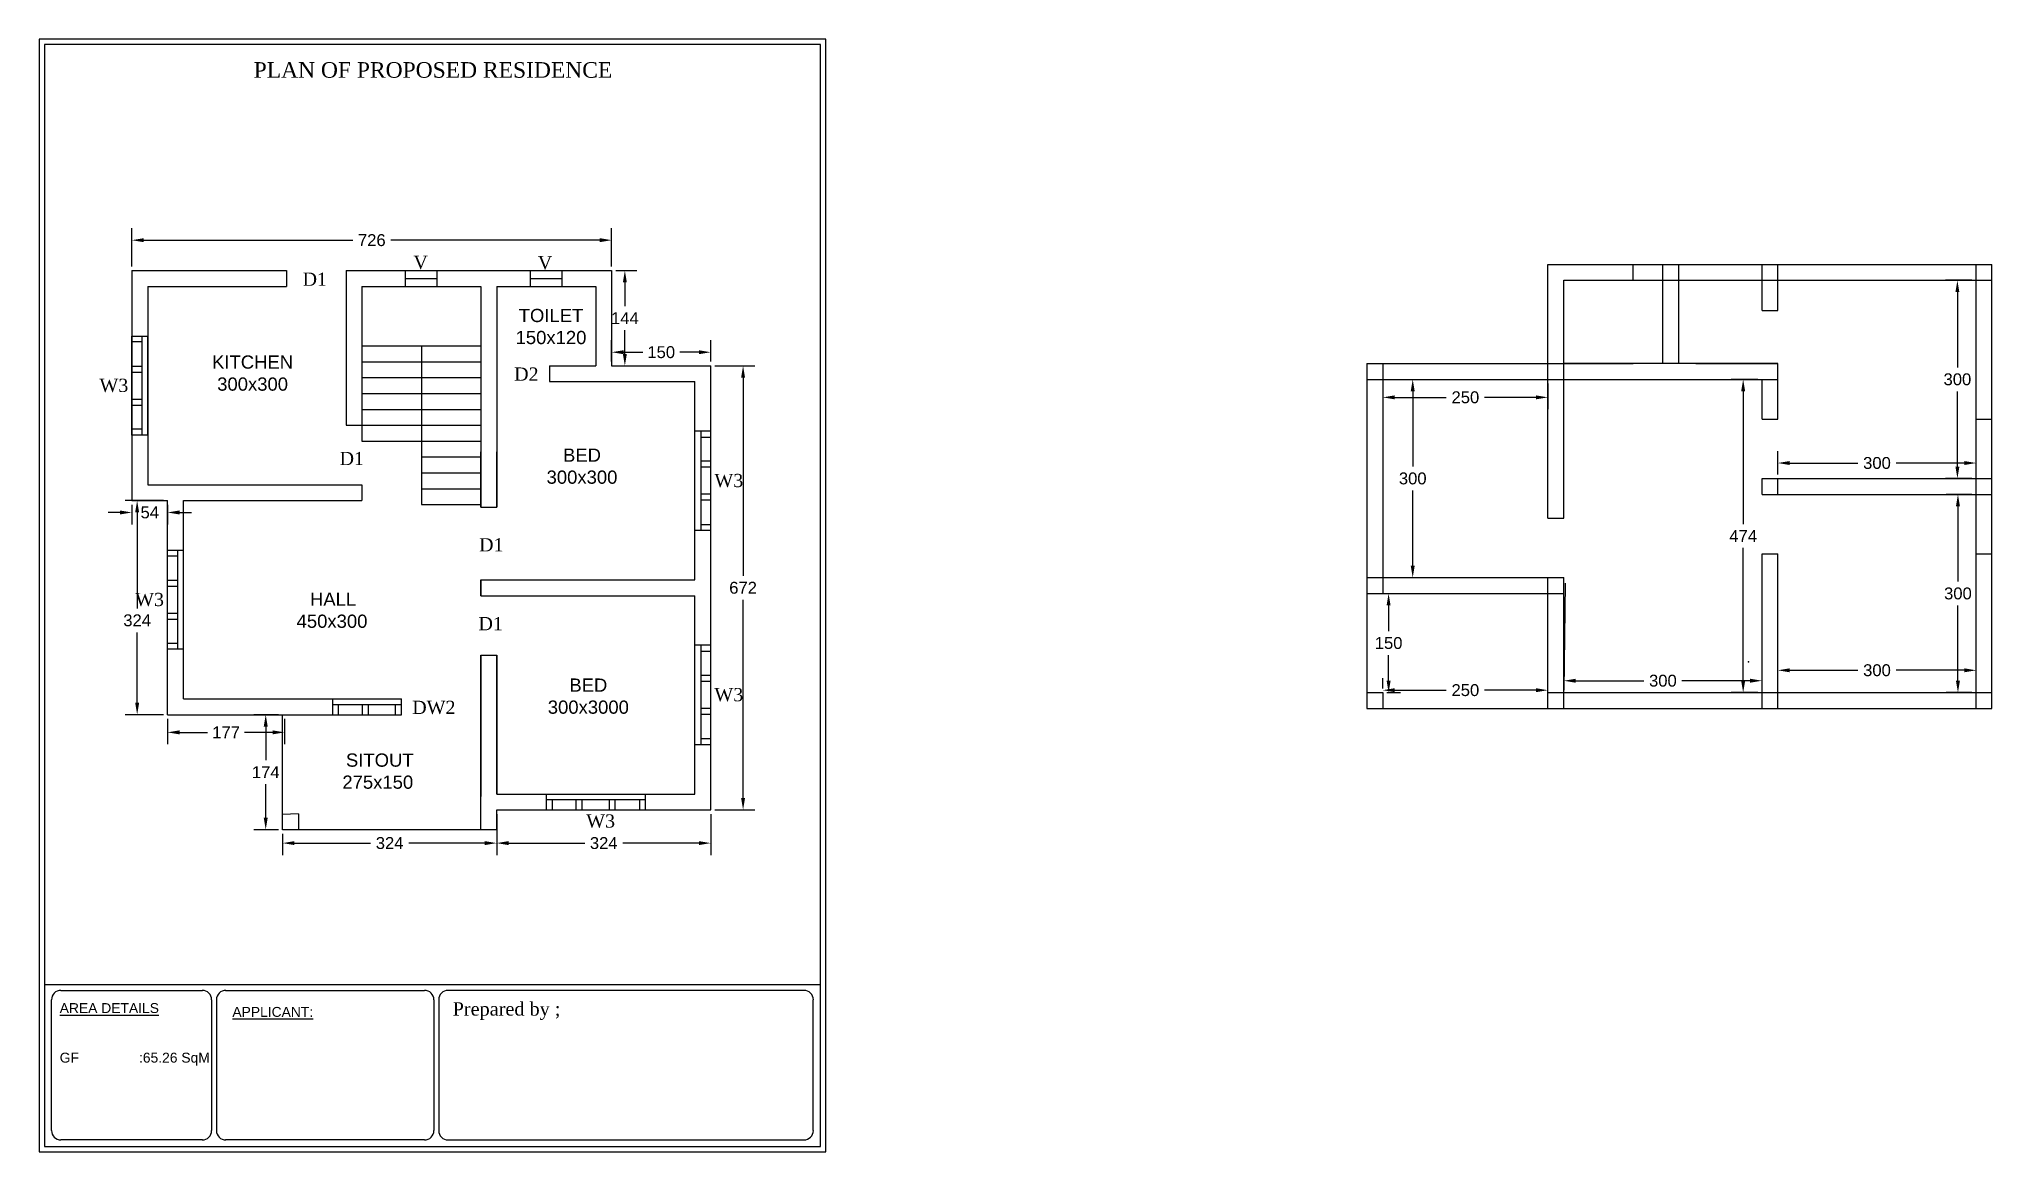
# Model space of a CAD drawing. Header units: inches. Extents: x -2903 to 3367, y -161 to 1064.
# Drawn here: x -786.07 to -756.52, y 618.01 to 634.85 of the extents above; entities that cross this region are included whole.
import ezdxf

# ---------------------------------------------------------------- set-up
doc = ezdxf.new("R2010")
doc.units = ezdxf.units.IN
doc.header["$MEASUREMENT"] = 0
doc.layers.add('--plan', color=7, linetype='Continuous')
doc.layers.add('PLAN', color=10, linetype='Continuous')
doc.styles.add('Notes', font='arial.ttf', dxfattribs={"height": 3})
doc.styles.add('SA', font='times.ttf')
doc.styles.get("Standard").update_dxf_attribs({"font": 'arial.ttf'})
doc.dimstyles.get("Standard").update_dxf_attribs({"dimtxt": 0.18, "dimasz": 0.18, "dimexe": 0.18, "dimexo": 0.0625, "dimgap": 0.09, "dimtad": 0, "dimtih": 1, "dimtoh": 1, "dimdec": 0, "dimlfac": 100, "dimzin": 0, "dimdsep": 46, "dimtxsty": 'Standard', "dimcen": 0.09, "dimadec": 0, "dimazin": 0, "dimtfac": 1, "dimtdec": 0, "dimtofl": 0, "dimtmove": 0, "dimatfit": 3, "dimfxl": 1, "dimtolj": 1, "dimtzin": 0, "dimarcsym": 0})

msp = doc.modelspace()

# ---------------------------------------------------------------- texts
at = {"layer": '--plan', "ltscale": 0.1, "style": 'SA'}
for s, insert, char_height, width, attachment_point in [('\\A1;                                 PLAN OF PROPOSED RESIDENCE   ', (-785.757, 634.498), 0.23556, 14.73719, 1), ('{\\fTimes New Roman|b0|i0|c0|p18;W3}', (-784.719, 629.708), 0.2, 0.23555, 3)]:
    msp.add_mtext(s, dxfattribs=dict(at, insert=insert, char_height=char_height, width=width, attachment_point=attachment_point))
at = {"layer": '--plan', "lineweight": -2, "ltscale": 0.1, "char_height": 0.2, "width": 0.23555, "style": 'SA'}
for s, insert, attachment_point in [('{\\fTimes New Roman|b0|i0|c0|p18;V}', (-780.404, 631.57), 1), ('{\\fTimes New Roman|b0|i0|c0|p18;V}', (-778.521, 631.564), 1), ('{\\fTimes New Roman|b0|i0|c0|p18;W3}', (-775.849, 628.268), 1), ('{\\fTimes New Roman|b0|i0|c0|p18;W3}', (-784.179, 626.468), 3), ('{\\fTimes New Roman|b0|i0|c0|p18;W3}', (-775.849, 625.028), 1), ('{\\fTimes New Roman|b0|i0|c0|p18;W3}', (-777.789, 623.116), 1)]:
    msp.add_mtext(s, dxfattribs=dict(at, insert=insert, attachment_point=attachment_point))
at = {"lineweight": -2, "char_height": 0.2, "width": 2.56504, "attachment_point": 1, "style": 'Notes'}
for s, insert in [('\\pxqc;{\\fTimes New Roman|b0|i0|c0|p18;D1}', (-783.179, 631.314)), ('\\pxqc;{\\fTimes New Roman|b0|i0|c0|p18;D2}', (-779.977, 629.878)), ('\\pxqc;{\\fTimes New Roman|b0|i0|c0|p18;D1}', (-782.619, 628.601)), ('\\pxqc;{\\fTimes New Roman|b0|i0|c0|p18;D1}', (-780.508, 627.295)), ('\\pxqc;{\\fTimes New Roman|b0|i0|c0|p18;D1}', (-780.517, 626.102)), ('\\pxqc;{\\fTimes New Roman|b0|i0|c0|p18;DW2}', (-781.377, 624.835))]:
    msp.add_mtext(s, dxfattribs=dict(at, insert=insert))
at = {"lineweight": -2, "char_height": 0.2, "attachment_point": 1}
for s, insert in [('\\pxqc;TOILET\\P150x120', (-779.121, 630.765)), ('\\pxqc;KITCHEN\\P300x300', (-783.637, 630.06)), ('\\pxqc;BED\\P300x300', (-778.652, 628.652)), ('      HALL\\P\\pxqc;450x300', (-782.435, 626.472)), ('\\pxqc;BED\\P300x3000', (-778.556, 625.172)), ('\\pxqc;SITOUT\\P\\pq*;   275x150', (-781.712, 624.037))]:
    msp.add_mtext_dynamic_manual_height_columns(s, width=1.59803, gutter_width=1, heights=[0], dxfattribs=dict(at, insert=insert))
at = {"insert": (-779.81, 620.274), "char_height": 0.20249, "width": 4.70043, "attachment_point": 1}
msp.add_mtext('{\\fTimes New Roman|b0|i0|c0|p18;Prepared by ;}', dxfattribs=at)
msp.add_mtext('{\\fTimes New Roman|b0|i0|c0|p18;Prepared by ;}', dxfattribs=at)
at = {"layer": 'PLAN', "color": 0, "char_height": 0.14999, "attachment_point": 1}
for s, insert, width in [('\\pxt4.6154;{\\LAREA DETAILS}\\P\\P\\P\\ptz;GF ^I^I:65.26 SqM\\P\\pt8;\\P\\P\\ptz;\\P^I', (-785.757, 620.26), 2.45692), ('\\pxt4.6154;{\\LAPPLICANT:}', (-783.144, 620.202), 3.01126), ('\\pxt4.6154;{\\LAPPLICANT:}', (-783.144, 620.202), 3.01126)]:
    msp.add_mtext(s, dxfattribs=dict(at, insert=insert, width=width))

# ---------------------------------------------------------------- blocks, each defined once
blk = doc.blocks.new('*D349')
at = {"color": 0, "lineweight": -2, "transparency": 16777216}
for p, q in [((-784.664, 631.406), (-784.664, 631.984)), ((-777.404, 631.406), (-777.404, 631.984)), ((-784.484, 631.804), (-781.322, 631.804)), ((-777.584, 631.804), (-780.746, 631.804))]:
    blk.add_line(p, q, dxfattribs=at)
at = {"color": 0, "transparency": 16777216}
for points in [[(-784.484, 631.834), (-784.484, 631.774), (-784.664, 631.804)], [(-777.584, 631.834), (-777.584, 631.774), (-777.404, 631.804)]]:
    blk.add_solid(points, dxfattribs=at)
at = {"layer": 'Defpoints', "color": 0, "transparency": 16777216}
for p in [(-777.404, 631.804), (-784.664, 631.344), (-777.404, 631.344)]:
    blk.add_point(p, dxfattribs=at)
at = {"color": 0, "lineweight": -2, "transparency": 16777216, "insert": (-781.034, 631.804), "char_height": 0.18, "attachment_point": 5}
blk.add_mtext('\\A1;726', dxfattribs=at)
blk = doc.blocks.new('*D350')
at = {"color": 0, "lineweight": -2, "transparency": 16777216}
for p, q in [((-777.341, 631.344), (-777.024, 631.344)), ((-777.204, 631.164), (-777.204, 630.804)), ((-777.204, 630.084), (-777.204, 630.443)), ((-777.341, 629.904), (-777.024, 629.904))]:
    blk.add_line(p, q, dxfattribs=at)
at = {"color": 0, "transparency": 16777216}
for points in [[(-777.234, 631.164), (-777.174, 631.164), (-777.204, 631.344)], [(-777.234, 630.084), (-777.174, 630.084), (-777.204, 629.904)]]:
    blk.add_solid(points, dxfattribs=at)
at = {"layer": 'Defpoints', "color": 0, "transparency": 16777216}
for p in [(-777.404, 631.344), (-777.404, 629.904), (-777.204, 629.904)]:
    blk.add_point(p, dxfattribs=at)
at = {"color": 0, "lineweight": -2, "transparency": 16777216, "insert": (-777.204, 630.624), "char_height": 0.18, "attachment_point": 5}
blk.add_mtext('\\A1;144', dxfattribs=at)
blk = doc.blocks.new('*D351')
at = {"color": 0, "lineweight": -2, "transparency": 16777216}
for p, q in [((-777.404, 629.966), (-777.404, 630.289)), ((-777.224, 630.109), (-776.934, 630.109)), ((-776.084, 630.109), (-776.374, 630.109)), ((-775.904, 629.966), (-775.904, 630.289))]:
    blk.add_line(p, q, dxfattribs=at)
at = {"color": 0, "transparency": 16777216}
for points in [[(-777.224, 630.139), (-777.224, 630.079), (-777.404, 630.109)], [(-776.084, 630.139), (-776.084, 630.079), (-775.904, 630.109)]]:
    blk.add_solid(points, dxfattribs=at)
at = {"layer": 'Defpoints', "color": 0, "transparency": 16777216}
for p in [(-775.904, 630.109), (-777.404, 629.904), (-775.904, 629.904)]:
    blk.add_point(p, dxfattribs=at)
at = {"color": 0, "lineweight": -2, "transparency": 16777216, "insert": (-776.654, 630.109), "char_height": 0.18, "attachment_point": 5}
blk.add_mtext('\\A1;150', dxfattribs=at)
blk = doc.blocks.new('*D352')
at = {"color": 0, "lineweight": -2, "transparency": 16777216}
for p, q in [((-775.841, 629.904), (-775.235, 629.904)), ((-775.415, 629.724), (-775.415, 626.725)), ((-775.415, 623.364), (-775.415, 626.362)), ((-775.841, 623.184), (-775.235, 623.184))]:
    blk.add_line(p, q, dxfattribs=at)
at = {"color": 0, "transparency": 16777216}
for points in [[(-775.445, 629.724), (-775.385, 629.724), (-775.415, 629.904)], [(-775.445, 623.364), (-775.385, 623.364), (-775.415, 623.184)]]:
    blk.add_solid(points, dxfattribs=at)
at = {"layer": 'Defpoints', "color": 0, "transparency": 16777216}
for p in [(-775.904, 629.904), (-775.904, 623.184), (-775.415, 623.184)]:
    blk.add_point(p, dxfattribs=at)
at = {"color": 0, "lineweight": -2, "transparency": 16777216, "insert": (-775.415, 626.544), "char_height": 0.18, "attachment_point": 5}
blk.add_mtext('\\A1;672', dxfattribs=at)
blk = doc.blocks.new('*D353')
at = {"color": 0, "lineweight": -2, "transparency": 16777216}
for p, q in [((-779.144, 623.121), (-779.144, 622.501)), ((-775.904, 623.121), (-775.904, 622.501)), ((-778.964, 622.681), (-777.812, 622.681)), ((-776.084, 622.681), (-777.235, 622.681))]:
    blk.add_line(p, q, dxfattribs=at)
at = {"color": 0, "transparency": 16777216}
for points in [[(-778.964, 622.711), (-778.964, 622.651), (-779.144, 622.681)], [(-776.084, 622.711), (-776.084, 622.651), (-775.904, 622.681)]]:
    blk.add_solid(points, dxfattribs=at)
at = {"layer": 'Defpoints', "color": 0, "transparency": 16777216}
for p in [(-779.144, 623.184), (-775.904, 623.184), (-779.144, 622.681)]:
    blk.add_point(p, dxfattribs=at)
at = {"color": 0, "lineweight": -2, "transparency": 16777216, "insert": (-777.524, 622.681), "char_height": 0.18, "attachment_point": 5}
blk.add_mtext('\\A1;324', dxfattribs=at)
blk = doc.blocks.new('*D354')
at = {"color": 0, "lineweight": -2, "transparency": 16777216}
for p, q in [((-782.384, 622.821), (-782.384, 622.501)), ((-779.144, 622.806), (-779.144, 622.501)), ((-782.204, 622.681), (-781.052, 622.681)), ((-779.324, 622.681), (-780.475, 622.681))]:
    blk.add_line(p, q, dxfattribs=at)
at = {"color": 0, "transparency": 16777216}
for points in [[(-782.204, 622.711), (-782.204, 622.651), (-782.384, 622.681)], [(-779.324, 622.711), (-779.324, 622.651), (-779.144, 622.681)]]:
    blk.add_solid(points, dxfattribs=at)
at = {"layer": 'Defpoints', "color": 0, "transparency": 16777216}
for p in [(-782.384, 622.884), (-779.144, 622.869), (-782.384, 622.681)]:
    blk.add_point(p, dxfattribs=at)
at = {"color": 0, "lineweight": -2, "transparency": 16777216, "insert": (-780.764, 622.681), "char_height": 0.18, "attachment_point": 5}
blk.add_mtext('\\A1;324', dxfattribs=at)
blk = doc.blocks.new('*D355')
at = {"color": 0, "lineweight": -2, "transparency": 16777216}
for p, q in [((-782.446, 624.624), (-782.819, 624.624)), ((-782.639, 624.444), (-782.639, 623.934)), ((-782.639, 623.064), (-782.639, 623.573)), ((-782.446, 622.884), (-782.819, 622.884))]:
    blk.add_line(p, q, dxfattribs=at)
at = {"color": 0, "transparency": 16777216}
for points in [[(-782.669, 624.444), (-782.609, 624.444), (-782.639, 624.624)], [(-782.669, 623.064), (-782.609, 623.064), (-782.639, 622.884)]]:
    blk.add_solid(points, dxfattribs=at)
at = {"layer": 'Defpoints', "color": 0, "transparency": 16777216}
for p in [(-782.639, 624.624), (-782.384, 624.624), (-782.384, 622.884)]:
    blk.add_point(p, dxfattribs=at)
at = {"color": 0, "lineweight": -2, "transparency": 16777216, "insert": (-782.639, 623.754), "char_height": 0.18, "attachment_point": 5}
blk.add_mtext('\\A1;174', dxfattribs=at)
blk = doc.blocks.new('*D356')
at = {"color": 0, "lineweight": -2, "transparency": 16777216}
for p, q in [((-784.124, 624.561), (-784.124, 624.177)), ((-782.354, 624.561), (-782.354, 624.177)), ((-783.944, 624.357), (-783.519, 624.357)), ((-782.534, 624.357), (-782.959, 624.357))]:
    blk.add_line(p, q, dxfattribs=at)
at = {"color": 0, "transparency": 16777216}
for points in [[(-783.944, 624.387), (-783.944, 624.327), (-784.124, 624.357)], [(-782.534, 624.387), (-782.534, 624.327), (-782.354, 624.357)]]:
    blk.add_solid(points, dxfattribs=at)
at = {"layer": 'Defpoints', "color": 0, "transparency": 16777216}
for p in [(-784.124, 624.624), (-782.354, 624.624), (-784.124, 624.357)]:
    blk.add_point(p, dxfattribs=at)
at = {"color": 0, "lineweight": -2, "transparency": 16777216, "insert": (-783.239, 624.357), "char_height": 0.18, "attachment_point": 5}
blk.add_mtext('\\A1;177', dxfattribs=at)
blk = doc.blocks.new('*D357')
at = {"color": 0, "lineweight": -2, "transparency": 16777216}
for p, q in [((-784.186, 627.864), (-784.765, 627.864)), ((-784.585, 627.684), (-784.585, 626.233)), ((-784.585, 624.804), (-784.585, 625.869)), ((-784.186, 624.624), (-784.765, 624.624))]:
    blk.add_line(p, q, dxfattribs=at)
at = {"color": 0, "transparency": 16777216}
for points in [[(-784.615, 627.684), (-784.555, 627.684), (-784.585, 627.864)], [(-784.615, 624.804), (-784.555, 624.804), (-784.585, 624.624)]]:
    blk.add_solid(points, dxfattribs=at)
at = {"layer": 'Defpoints', "color": 0, "transparency": 16777216}
for p in [(-784.585, 627.864), (-784.124, 627.864), (-784.124, 624.624)]:
    blk.add_point(p, dxfattribs=at)
at = {"color": 0, "lineweight": -2, "transparency": 16777216, "insert": (-784.585, 626.051), "char_height": 0.18, "attachment_point": 5}
blk.add_mtext('\\A1;324', dxfattribs=at)
blk = doc.blocks.new('*D358')
at = {"color": 0, "lineweight": -2, "transparency": 16777216}
for p, q in [((-784.664, 627.801), (-784.664, 627.504)), ((-784.124, 627.801), (-784.124, 627.504)), ((-784.844, 627.684), (-785.024, 627.684)), ((-783.944, 627.684), (-783.764, 627.684))]:
    blk.add_line(p, q, dxfattribs=at)
at = {"color": 0, "transparency": 16777216}
for points in [[(-784.844, 627.714), (-784.844, 627.654), (-784.664, 627.684)], [(-783.944, 627.714), (-783.944, 627.654), (-784.124, 627.684)]]:
    blk.add_solid(points, dxfattribs=at)
at = {"layer": 'Defpoints', "color": 0, "transparency": 16777216}
for p in [(-784.664, 627.864), (-784.124, 627.864), (-784.664, 627.684)]:
    blk.add_point(p, dxfattribs=at)
at = {"color": 0, "transparency": 16777216, "insert": (-784.394, 627.684), "char_height": 0.18, "attachment_point": 5}
blk.add_mtext('\\A1;54', dxfattribs=at)
blk = doc.blocks.new('*D359')
at = {"color": 0, "lineweight": -2, "transparency": 16777216}
for p, q in [((-762.995, 625.02), (-762.995, 625.318)), ((-762.815, 625.138), (-761.784, 625.138)), ((-760.175, 625.138), (-761.207, 625.138)), ((-759.995, 625.02), (-759.995, 625.318))]:
    blk.add_line(p, q, dxfattribs=at)
at = {"color": 0, "transparency": 16777216}
for points in [[(-762.815, 625.168), (-762.815, 625.108), (-762.995, 625.138)], [(-760.175, 625.168), (-760.175, 625.108), (-759.995, 625.138)]]:
    blk.add_solid(points, dxfattribs=at)
at = {"layer": 'Defpoints', "color": 0, "transparency": 16777216}
for p in [(-759.995, 625.138), (-762.995, 624.958), (-759.995, 624.958)]:
    blk.add_point(p, dxfattribs=at)
at = {"color": 0, "transparency": 16777216, "insert": (-761.495, 625.138), "char_height": 0.18, "attachment_point": 5}
blk.add_mtext('\\A1;300', dxfattribs=at)
blk = doc.blocks.new('*D360')
at = {"color": 0, "lineweight": -2, "transparency": 16777216}
for p, q in [((-760.058, 629.698), (-760.46, 629.698)), ((-760.28, 629.518), (-760.28, 627.508)), ((-760.28, 625.138), (-760.28, 627.148)), ((-760.058, 624.958), (-760.46, 624.958))]:
    blk.add_line(p, q, dxfattribs=at)
at = {"color": 0, "transparency": 16777216}
for points in [[(-760.31, 629.518), (-760.25, 629.518), (-760.28, 629.698)], [(-760.31, 625.138), (-760.25, 625.138), (-760.28, 624.958)]]:
    blk.add_solid(points, dxfattribs=at)
at = {"layer": 'Defpoints', "color": 0, "transparency": 16777216}
for p in [(-760.28, 629.698), (-759.995, 629.698), (-759.995, 624.958)]:
    blk.add_point(p, dxfattribs=at)
at = {"color": 0, "transparency": 16777216, "insert": (-760.28, 627.328), "char_height": 0.18, "attachment_point": 5}
blk.add_mtext('\\A1;474', dxfattribs=at)
blk = doc.blocks.new('*D361')
at = {"color": 0, "lineweight": -2, "transparency": 16777216}
for p, q in [((-759.755, 625.02), (-759.755, 625.476)), ((-756.755, 625.02), (-756.755, 625.476)), ((-759.575, 625.296), (-758.544, 625.296)), ((-756.935, 625.296), (-757.967, 625.296))]:
    blk.add_line(p, q, dxfattribs=at)
at = {"color": 0, "transparency": 16777216}
for points in [[(-759.575, 625.326), (-759.575, 625.266), (-759.755, 625.296)], [(-756.935, 625.326), (-756.935, 625.266), (-756.755, 625.296)]]:
    blk.add_solid(points, dxfattribs=at)
at = {"layer": 'Defpoints', "color": 0, "transparency": 16777216}
for p in [(-759.755, 625.296), (-759.755, 624.958), (-756.755, 624.958)]:
    blk.add_point(p, dxfattribs=at)
at = {"color": 0, "transparency": 16777216, "insert": (-758.255, 625.296), "char_height": 0.18, "attachment_point": 5}
blk.add_mtext('\\A1;300', dxfattribs=at)
blk = doc.blocks.new('*D362')
at = {"color": 0, "lineweight": -2, "transparency": 16777216}
for p, q in [((-756.818, 627.958), (-757.21, 627.958)), ((-757.03, 627.778), (-757.03, 626.64)), ((-757.03, 625.138), (-757.03, 626.276)), ((-756.818, 624.958), (-757.21, 624.958))]:
    blk.add_line(p, q, dxfattribs=at)
at = {"color": 0, "transparency": 16777216}
for points in [[(-757.06, 627.778), (-757, 627.778), (-757.03, 627.958)], [(-757.06, 625.138), (-757, 625.138), (-757.03, 624.958)]]:
    blk.add_solid(points, dxfattribs=at)
at = {"layer": 'Defpoints', "color": 0, "transparency": 16777216}
for p in [(-757.03, 627.958), (-756.755, 627.958), (-756.755, 624.958)]:
    blk.add_point(p, dxfattribs=at)
at = {"color": 0, "transparency": 16777216, "insert": (-757.03, 626.458), "char_height": 0.18, "attachment_point": 5}
blk.add_mtext('\\A1;300', dxfattribs=at)
blk = doc.blocks.new('*D363')
at = {"color": 0, "lineweight": -2, "transparency": 16777216}
for p, q in [((-756.818, 631.198), (-757.218, 631.198)), ((-757.038, 631.018), (-757.038, 629.88)), ((-757.038, 628.378), (-757.038, 629.516)), ((-756.818, 628.198), (-757.218, 628.198))]:
    blk.add_line(p, q, dxfattribs=at)
at = {"color": 0, "transparency": 16777216}
for points in [[(-757.068, 631.018), (-757.008, 631.018), (-757.038, 631.198)], [(-757.068, 628.378), (-757.008, 628.378), (-757.038, 628.198)]]:
    blk.add_solid(points, dxfattribs=at)
at = {"layer": 'Defpoints', "color": 0, "transparency": 16777216}
for p in [(-757.038, 631.198), (-756.755, 631.198), (-756.755, 628.198)]:
    blk.add_point(p, dxfattribs=at)
at = {"color": 0, "transparency": 16777216, "insert": (-757.038, 629.698), "char_height": 0.18, "attachment_point": 5}
blk.add_mtext('\\A1;300', dxfattribs=at)
blk = doc.blocks.new('*D364')
at = {"color": 0, "lineweight": -2, "transparency": 16777216}
for p, q in [((-759.755, 628.26), (-759.755, 628.612)), ((-759.575, 628.432), (-758.544, 628.432)), ((-756.935, 628.432), (-757.967, 628.432)), ((-756.755, 628.26), (-756.755, 628.612))]:
    blk.add_line(p, q, dxfattribs=at)
at = {"color": 0, "transparency": 16777216}
for points in [[(-759.575, 628.462), (-759.575, 628.402), (-759.755, 628.432)], [(-756.935, 628.462), (-756.935, 628.402), (-756.755, 628.432)]]:
    blk.add_solid(points, dxfattribs=at)
at = {"layer": 'Defpoints', "color": 0, "transparency": 16777216}
for p in [(-759.755, 628.432), (-759.755, 628.198), (-756.755, 628.198)]:
    blk.add_point(p, dxfattribs=at)
at = {"color": 0, "transparency": 16777216, "insert": (-758.255, 628.432), "char_height": 0.18, "attachment_point": 5}
blk.add_mtext('\\A1;300', dxfattribs=at)
blk = doc.blocks.new('*D365')
at = {"color": 0, "lineweight": -2, "transparency": 16777216}
for p, q in [((-765.734, 625.02), (-765.734, 625.175)), ((-763.235, 625.02), (-763.235, 625.175)), ((-765.554, 624.995), (-764.774, 624.995)), ((-763.415, 624.995), (-764.194, 624.995))]:
    blk.add_line(p, q, dxfattribs=at)
at = {"color": 0, "transparency": 16777216}
for points in [[(-765.554, 625.025), (-765.554, 624.965), (-765.734, 624.995)], [(-763.415, 625.025), (-763.415, 624.965), (-763.235, 624.995)]]:
    blk.add_solid(points, dxfattribs=at)
at = {"layer": 'Defpoints', "color": 0, "transparency": 16777216}
for p in [(-765.734, 624.958), (-763.235, 624.995), (-763.235, 624.958)]:
    blk.add_point(p, dxfattribs=at)
at = {"color": 0, "transparency": 16777216, "insert": (-764.484, 624.995), "char_height": 0.18, "attachment_point": 5}
blk.add_mtext('\\A1;250', dxfattribs=at)
blk = doc.blocks.new('*D366')
at = {"color": 0, "lineweight": -2, "transparency": 16777216}
for p, q in [((-765.671, 626.458), (-765.466, 626.458)), ((-765.646, 626.278), (-765.646, 625.89)), ((-765.646, 625.138), (-765.646, 625.526)), ((-765.671, 624.958), (-765.466, 624.958))]:
    blk.add_line(p, q, dxfattribs=at)
at = {"color": 0, "transparency": 16777216}
for points in [[(-765.676, 626.278), (-765.616, 626.278), (-765.646, 626.458)], [(-765.676, 625.138), (-765.616, 625.138), (-765.646, 624.958)]]:
    blk.add_solid(points, dxfattribs=at)
at = {"layer": 'Defpoints', "color": 0, "transparency": 16777216}
for p in [(-765.734, 626.458), (-765.646, 626.458), (-765.734, 624.958)]:
    blk.add_point(p, dxfattribs=at)
at = {"color": 0, "transparency": 16777216, "insert": (-765.646, 625.708), "char_height": 0.18, "attachment_point": 5}
blk.add_mtext('\\A1;150', dxfattribs=at)
blk = doc.blocks.new('*D367')
at = {"color": 0, "lineweight": -2, "transparency": 16777216}
for p, q in [((-765.734, 629.635), (-765.734, 629.246)), ((-763.235, 629.635), (-763.235, 629.246)), ((-765.554, 629.426), (-764.774, 629.426)), ((-763.415, 629.426), (-764.194, 629.426))]:
    blk.add_line(p, q, dxfattribs=at)
at = {"color": 0, "transparency": 16777216}
for points in [[(-765.554, 629.456), (-765.554, 629.396), (-765.734, 629.426)], [(-763.415, 629.456), (-763.415, 629.396), (-763.235, 629.426)]]:
    blk.add_solid(points, dxfattribs=at)
at = {"layer": 'Defpoints', "color": 0, "transparency": 16777216}
for p in [(-765.734, 629.698), (-763.235, 629.698), (-765.734, 629.426)]:
    blk.add_point(p, dxfattribs=at)
at = {"color": 0, "transparency": 16777216, "insert": (-764.484, 629.426), "char_height": 0.18, "attachment_point": 5}
blk.add_mtext('\\A1;250', dxfattribs=at)
blk = doc.blocks.new('*D368')
at = {"color": 0, "lineweight": -2, "transparency": 16777216}
for p, q in [((-765.671, 629.698), (-765.101, 629.698)), ((-765.281, 629.518), (-765.281, 628.38)), ((-765.281, 626.878), (-765.281, 628.016)), ((-765.671, 626.698), (-765.101, 626.698))]:
    blk.add_line(p, q, dxfattribs=at)
at = {"color": 0, "transparency": 16777216}
for points in [[(-765.311, 629.518), (-765.251, 629.518), (-765.281, 629.698)], [(-765.311, 626.878), (-765.251, 626.878), (-765.281, 626.698)]]:
    blk.add_solid(points, dxfattribs=at)
at = {"layer": 'Defpoints', "color": 0, "transparency": 16777216}
for p in [(-765.734, 629.698), (-765.734, 626.698), (-765.281, 626.698)]:
    blk.add_point(p, dxfattribs=at)
at = {"color": 0, "transparency": 16777216, "insert": (-765.281, 628.198), "char_height": 0.18, "attachment_point": 5}
blk.add_mtext('\\A1;300', dxfattribs=at)

# ---------------------------------------------------------------- dimensions: what is measured, and where the dimension line sits
at = {"lineweight": -2}
for base, p1, p2, picture, middle in [((-777.404, 631.804), (-784.664, 631.344), (-777.404, 631.344), '*D349', (-781.034, 631.804)), ((-775.904, 630.109), (-777.404, 629.904), (-775.904, 629.904), '*D351', (-776.654, 630.109)), ((-784.124, 624.357), (-782.354, 624.624), (-784.124, 624.624), '*D356', (-783.239, 624.357)), ((-779.144, 622.681), (-775.904, 623.184), (-779.144, 623.184), '*D353', (-777.524, 622.681)), ((-782.384, 622.681), (-779.144, 622.869), (-782.384, 622.884), '*D354', (-780.764, 622.681))]:
    dim = msp.add_linear_dim(base=base, p1=p1, p2=p2, dimstyle='Standard', dxfattribs=at)
    dim.commit()
    dim.dimension.update_dxf_attribs({"geometry": picture, "text_midpoint": middle})
for base, p1, p2, picture, middle in [((-777.204, 629.904), (-777.404, 631.344), (-777.404, 629.904), '*D350', (-777.204, 630.624)), ((-775.415, 623.184), (-775.904, 629.904), (-775.904, 623.184), '*D352', (-775.415, 626.544)), ((-782.639, 624.624), (-782.384, 622.884), (-782.384, 624.624), '*D355', (-782.639, 623.754))]:
    dim = msp.add_linear_dim(base=base, p1=p1, p2=p2, angle=90, dimstyle='Standard', dxfattribs=at)
    dim.commit()
    dim.dimension.update_dxf_attribs({"geometry": picture, "text_midpoint": middle})
for base, p1, p2, angle, picture, middle in [((-757.038, 631.198), (-756.755, 628.198), (-756.755, 631.198), 270, '*D363', (-757.038, 629.698)), ((-765.734, 629.426), (-763.235, 629.698), (-765.734, 629.698), 180, '*D367', (-764.484, 629.426)), ((-765.281, 626.698), (-765.734, 629.698), (-765.734, 626.698), 270, '*D368', (-765.281, 628.198)), ((-760.28, 629.698), (-759.995, 624.958), (-759.995, 629.698), 270, '*D360', (-760.28, 627.328)), ((-759.755, 628.432), (-756.755, 628.198), (-759.755, 628.198), 180, '*D364', (-758.255, 628.432)), ((-757.03, 627.958), (-756.755, 624.958), (-756.755, 627.958), 270, '*D362', (-757.03, 626.458)), ((-765.646, 626.458), (-765.734, 624.958), (-765.734, 626.458), 270, '*D366', (-765.646, 625.708)), ((-759.755, 625.296), (-756.755, 624.958), (-759.755, 624.958), 180, '*D361', (-758.255, 625.296)), ((-763.235, 624.995), (-765.734, 624.958), (-763.235, 624.958), 180, '*D365', (-764.484, 624.995)), ((-759.995, 625.138), (-762.995, 624.958), (-759.995, 624.958), 180, '*D359', (-761.495, 625.138))]:
    dim = msp.add_linear_dim(base=base, p1=p1, p2=p2, angle=angle, dimstyle='Standard')
    dim.commit()
    dim.dimension.update_dxf_attribs({"geometry": picture, "text_midpoint": middle})
dim = msp.add_linear_dim(base=(-784.664, 627.684), p1=(-784.124, 627.864), p2=(-784.664, 627.864), dimstyle='Standard')
dim.commit()
dim.dimension.update_dxf_attribs({"geometry": '*D358', "text_midpoint": (-784.394, 627.684), "dimtype": 160})
dim = msp.add_linear_dim(base=(-784.585, 627.864), p1=(-784.124, 624.624), p2=(-784.124, 627.864), angle=90, dimstyle='Standard', dxfattribs=at)
dim.commit()
dim.dimension.update_dxf_attribs({"geometry": '*D357', "text_midpoint": (-784.585, 626.051), "dimtype": 160})

# ---------------------------------------------------------------- linework, layer by layer
at = {"layer": '--plan', "lineweight": -2, "ltscale": 0.1}
for p, q in [((-784.664, 630.354), (-784.424, 630.354)), ((-784.514, 630.264), (-784.664, 630.264)), ((-784.514, 630.354), (-784.514, 628.854)), ((-784.664, 629.899), (-784.514, 629.899)), ((-784.664, 629.899), (-784.514, 629.899)), ((-784.664, 629.809), (-784.514, 629.809)), ((-784.664, 629.809), (-784.514, 629.809)), ((-784.664, 629.399), (-784.514, 629.399)), ((-784.664, 629.399), (-784.514, 629.399)), ((-784.664, 629.309), (-784.514, 629.309)), ((-784.664, 629.309), (-784.514, 629.309)), ((-784.514, 628.944), (-784.664, 628.944)), ((-784.514, 628.944), (-784.664, 628.944)), ((-784.424, 628.854), (-784.664, 628.854)), ((-775.904, 628.914), (-776.144, 628.914)), ((-776.054, 628.914), (-776.054, 627.414)), ((-776.054, 628.824), (-775.904, 628.824)), ((-775.904, 628.459), (-776.054, 628.459)), ((-775.904, 628.459), (-776.054, 628.459)), ((-775.904, 628.369), (-776.054, 628.369)), ((-775.904, 628.369), (-776.054, 628.369)), ((-775.904, 627.959), (-776.054, 627.959)), ((-775.904, 627.959), (-776.054, 627.959)), ((-775.904, 627.869), (-776.054, 627.869)), ((-775.904, 627.869), (-776.054, 627.869)), ((-776.054, 627.504), (-775.904, 627.504)), ((-776.054, 627.504), (-775.904, 627.504)), ((-776.144, 627.414), (-775.904, 627.414)), ((-784.124, 627.114), (-783.884, 627.114)), ((-783.974, 627.024), (-784.124, 627.024)), ((-783.974, 627.114), (-783.974, 625.614)), ((-784.124, 626.659), (-783.974, 626.659)), ((-784.124, 626.659), (-783.974, 626.659)), ((-784.124, 626.569), (-783.974, 626.569)), ((-784.124, 626.569), (-783.974, 626.569)), ((-784.124, 626.159), (-783.974, 626.159)), ((-784.124, 626.159), (-783.974, 626.159)), ((-784.124, 626.069), (-783.974, 626.069)), ((-784.124, 626.069), (-783.974, 626.069)), ((-783.974, 625.704), (-784.124, 625.704)), ((-783.974, 625.704), (-784.124, 625.704)), ((-775.904, 625.674), (-776.144, 625.674)), ((-776.054, 625.674), (-776.054, 624.174)), ((-783.884, 625.614), (-784.124, 625.614)), ((-776.054, 625.584), (-775.904, 625.584)), ((-775.904, 625.219), (-776.054, 625.219)), ((-775.904, 625.219), (-776.054, 625.219)), ((-775.904, 625.129), (-776.054, 625.129)), ((-775.904, 625.129), (-776.054, 625.129)), ((-781.631, 624.864), (-781.631, 624.624)), ((-780.584, 624.774), (-781.631, 624.774)), ((-781.541, 624.774), (-781.541, 624.624)), ((-781.541, 624.774), (-781.541, 624.624)), ((-781.176, 624.624), (-781.176, 624.774)), ((-781.176, 624.624), (-781.176, 624.774)), ((-781.086, 624.624), (-781.086, 624.774)), ((-781.086, 624.624), (-781.086, 624.774)), ((-780.676, 624.624), (-780.676, 624.774)), ((-780.676, 624.624), (-780.676, 624.774)), ((-780.586, 624.624), (-780.586, 624.774)), ((-780.586, 624.624), (-780.586, 624.774)), ((-775.904, 624.719), (-776.054, 624.719)), ((-775.904, 624.719), (-776.054, 624.719)), ((-775.904, 624.629), (-776.054, 624.629)), ((-775.904, 624.629), (-776.054, 624.629)), ((-776.054, 624.264), (-775.904, 624.264)), ((-776.054, 624.264), (-775.904, 624.264)), ((-776.144, 624.174), (-775.904, 624.174)), ((-778.394, 623.424), (-778.394, 623.184)), ((-776.894, 623.334), (-778.394, 623.334)), ((-778.304, 623.334), (-778.304, 623.184)), ((-778.304, 623.334), (-778.304, 623.184)), ((-777.939, 623.184), (-777.939, 623.334)), ((-777.939, 623.184), (-777.939, 623.334)), ((-777.849, 623.184), (-777.849, 623.334)), ((-777.849, 623.184), (-777.849, 623.334)), ((-777.439, 623.184), (-777.439, 623.334)), ((-777.439, 623.184), (-777.439, 623.334)), ((-777.349, 623.184), (-777.349, 623.334)), ((-777.349, 623.184), (-777.349, 623.334)), ((-776.984, 623.334), (-776.984, 623.184)), ((-776.894, 623.184), (-776.894, 623.424))]:
    msp.add_line(p, q, dxfattribs=at)
at = {"lineweight": -2}
for p, q in [((-784.664, 631.344), (-784.664, 627.864)), ((-784.664, 631.344), (-782.324, 631.344)), ((-782.324, 631.344), (-782.324, 631.104)), ((-781.424, 631.344), (-781.424, 629.004)), ((-781.424, 631.344), (-779.384, 631.344)), ((-781.424, 631.344), (-777.404, 631.344)), ((-780.524, 631.104), (-780.524, 631.344)), ((-780.044, 631.104), (-780.044, 631.344)), ((-778.634, 631.104), (-778.634, 631.344)), ((-778.154, 631.104), (-778.154, 631.344)), ((-777.404, 631.344), (-777.404, 629.904)), ((-784.424, 631.104), (-784.424, 628.104)), ((-784.424, 631.104), (-782.324, 631.104)), ((-781.184, 631.104), (-781.184, 628.764)), ((-781.184, 631.104), (-779.384, 631.104)), ((-780.524, 631.224), (-780.044, 631.224)), ((-779.384, 631.104), (-779.384, 627.764)), ((-779.144, 631.104), (-779.144, 627.764)), ((-779.144, 631.104), (-777.644, 631.104)), ((-778.634, 631.224), (-778.154, 631.224)), ((-777.644, 631.104), (-777.644, 629.904)), ((-784.664, 628.854), (-784.664, 630.354)), ((-784.424, 628.854), (-784.424, 630.354)), ((-781.184, 630.204), (-779.384, 630.204)), ((-780.284, 630.204), (-780.284, 627.804)), ((-781.184, 629.964), (-779.384, 629.964)), ((-778.344, 629.904), (-778.344, 629.664)), ((-778.344, 629.904), (-777.644, 629.904)), ((-777.404, 629.904), (-775.904, 629.904)), ((-775.904, 623.184), (-775.904, 629.904)), ((-781.184, 629.724), (-779.384, 629.724)), ((-778.344, 629.664), (-776.144, 629.664)), ((-776.144, 626.664), (-776.144, 629.664)), ((-781.184, 629.484), (-779.384, 629.484)), ((-781.184, 629.244), (-779.384, 629.244)), ((-781.424, 629.004), (-781.184, 629.004)), ((-781.184, 629.004), (-779.384, 629.004)), ((-781.184, 628.764), (-779.384, 628.764)), ((-776.144, 627.414), (-776.144, 628.914)), ((-775.904, 627.414), (-775.904, 628.914)), ((-780.284, 628.524), (-779.384, 628.524)), ((-779.384, 627.764), (-779.384, 628.604)), ((-779.144, 627.764), (-779.144, 628.604)), ((-784.424, 628.104), (-781.184, 628.104)), ((-781.184, 628.104), (-781.184, 627.864)), ((-780.284, 628.284), (-779.384, 628.284)), ((-780.284, 628.044), (-779.384, 628.044)), ((-784.664, 627.864), (-784.124, 627.864)), ((-784.124, 624.624), (-784.124, 627.864)), ((-783.884, 627.864), (-781.184, 627.864)), ((-783.884, 624.864), (-783.884, 627.864)), ((-780.284, 627.804), (-779.384, 627.804)), ((-779.384, 627.764), (-779.144, 627.764)), ((-784.124, 625.614), (-784.124, 627.114)), ((-783.884, 625.614), (-783.884, 627.114)), ((-779.384, 626.664), (-779.384, 626.424)), ((-779.384, 626.664), (-776.144, 626.664)), ((-779.384, 626.424), (-779.384, 626.664)), ((-779.384, 626.424), (-776.144, 626.424)), ((-776.144, 623.424), (-776.144, 626.424)), ((-776.144, 624.174), (-776.144, 625.674)), ((-775.904, 624.174), (-775.904, 625.674)), ((-779.384, 625.524), (-779.384, 623.384)), ((-779.384, 625.524), (-779.144, 625.524)), ((-779.384, 622.884), (-779.384, 625.524)), ((-779.144, 625.524), (-779.144, 623.424)), ((-779.144, 623.424), (-779.144, 625.524)), ((-783.884, 624.864), (-780.584, 624.864)), ((-781.631, 624.864), (-780.584, 624.864)), ((-780.584, 624.624), (-780.584, 624.864)), ((-784.124, 624.624), (-780.584, 624.624)), ((-782.384, 622.884), (-782.384, 624.624)), ((-781.631, 624.624), (-780.584, 624.624)), ((-779.144, 623.424), (-776.144, 623.424)), ((-778.394, 623.424), (-776.894, 623.424)), ((-782.144, 623.124), (-782.384, 623.115)), ((-782.144, 623.124), (-782.144, 622.884)), ((-779.144, 623.184), (-775.904, 623.184)), ((-779.144, 622.884), (-779.144, 623.184)), ((-778.394, 623.184), (-776.894, 623.184)), ((-779.144, 622.884), (-782.384, 622.884))]:
    msp.add_line(p, q, dxfattribs=at)
at = {"color": 40, "true_color": 0xf8d731}
for p, q in [((-763.235, 631.438), (-756.515, 631.438)), ((-763.235, 629.698), (-763.235, 631.438)), ((-761.945, 631.198), (-761.945, 631.438)), ((-759.995, 630.738), (-759.995, 631.438)), ((-759.755, 630.738), (-759.755, 631.438)), ((-756.755, 624.718), (-756.755, 631.438)), ((-756.515, 624.718), (-756.515, 631.438)), ((-762.995, 631.198), (-756.515, 631.198)), ((-762.995, 629.698), (-762.995, 631.198)), ((-759.995, 630.738), (-759.755, 630.738)), ((-765.974, 629.938), (-765.974, 624.718)), ((-765.974, 629.938), (-761.945, 629.938)), ((-765.734, 629.938), (-765.734, 626.458)), ((-763.235, 627.598), (-763.235, 629.938)), ((-762.995, 627.598), (-762.995, 629.938)), ((-760.995, 629.938), (-759.755, 629.938)), ((-759.755, 629.098), (-759.755, 629.938)), ((-765.974, 629.698), (-759.995, 629.698)), ((-761.145, 629.698), (-759.755, 629.698)), ((-759.995, 629.098), (-759.995, 629.698)), ((-759.995, 629.098), (-759.755, 629.098)), ((-756.755, 629.098), (-756.515, 629.098)), ((-759.995, 628.198), (-756.515, 628.198)), ((-759.995, 627.958), (-759.995, 628.198)), ((-759.755, 627.958), (-759.755, 628.198)), ((-759.995, 627.958), (-756.515, 627.958)), ((-763.235, 627.598), (-762.995, 627.598)), ((-759.995, 627.058), (-759.755, 627.058)), ((-759.995, 624.718), (-759.995, 627.058)), ((-759.755, 624.718), (-759.755, 627.058)), ((-756.755, 627.058), (-756.515, 627.058)), ((-765.974, 626.698), (-762.995, 626.698)), ((-763.235, 624.718), (-763.235, 626.698)), ((-762.995, 624.718), (-762.995, 626.698)), ((-765.974, 626.458), (-762.995, 626.458)), ((-765.974, 624.958), (-765.734, 624.958)), ((-765.734, 624.958), (-765.734, 624.718)), ((-763.235, 624.958), (-756.515, 624.958)), ((-765.974, 624.718), (-756.515, 624.718))]:
    msp.add_line(p, q, dxfattribs=at)
for p, q in [((-761.495, 629.938), (-761.495, 631.438)), ((-761.255, 629.938), (-761.255, 631.438)), ((-759.755, 629.938), (-762.995, 629.938)), ((-762.975, 626.615), (-762.995, 624.995)), ((-785.739, 620.453), (-783.594, 620.453)), ((-783.248, 620.453), (-780.237, 620.453)), ((-774.493, 620.453), (-779.879, 620.453)), ((-785.881, 619.959), (-785.881, 620.311)), ((-785.881, 618.332), (-785.881, 620.215)), ((-783.458, 620.311), (-783.458, 619.959)), ((-783.458, 620.215), (-783.458, 618.332)), ((-783.384, 620.311), (-783.384, 619.959)), ((-783.384, 620.215), (-783.384, 618.332)), ((-780.095, 620.311), (-780.095, 619.959)), ((-780.095, 620.215), (-780.095, 618.332)), ((-780.021, 620.311), (-780.021, 619.959)), ((-780.021, 620.215), (-780.021, 618.332)), ((-774.352, 619.959), (-774.352, 620.311)), ((-774.352, 618.332), (-774.352, 620.215)), ((-783.594, 618.19), (-785.739, 618.19)), ((-780.237, 618.19), (-783.248, 618.19)), ((-779.879, 618.19), (-774.493, 618.19))]:
    msp.add_line(p, q)
for centre, radius, start, end in [((-785.739, 620.311), 0.142, 90, 180), ((-783.597, 620.314), 0.139, 358.8163, 91.1837), ((-783.245, 620.314), 0.139, 88.8163, 181.1837), ((-780.234, 620.314), 0.139, 358.8163, 91.1837), ((-779.882, 620.314), 0.139, 88.8163, 181.1837), ((-774.493, 620.311), 0.142, 0, 90), ((-785.739, 618.332), 0.142, 180, 270), ((-783.597, 618.329), 0.139, 268.8163, 1.1837), ((-783.245, 618.329), 0.139, 178.8163, 271.1837), ((-780.234, 618.329), 0.139, 268.8163, 1.1837), ((-779.882, 618.329), 0.139, 178.8163, 271.1837), ((-774.493, 618.332), 0.142, 270, 0)]:
    msp.add_arc(centre, radius, start, end)
msp.add_point((-760.199, 625.424), dxfattribs=at)
at = {"layer": 'PLAN', "color": 0}
for p, q in [((-785.99, 620.544), (-774.246, 620.544)), ((-785.989, 618.089), (-774.244, 618.089))]:
    msp.add_line(p, q, dxfattribs=at)
for points in [[(-774.163, 634.847), (-786.07, 634.847), (-786.07, 618.008), (-774.163, 618.008)], [(-774.244, 634.766), (-785.989, 634.766), (-785.989, 618.089), (-774.244, 618.089)]]:
    msp.add_lwpolyline(points, close=True, dxfattribs=at)

msp.set_redraw_order([(e.dxf.handle, doc.entitydb.next_handle()) for e in msp.query("TEXT MTEXT ATTDEF DIMENSION ARC_DIMENSION")])  # texts and dimensions are drawn at this point

doc.saveas('drawing.dxf')
